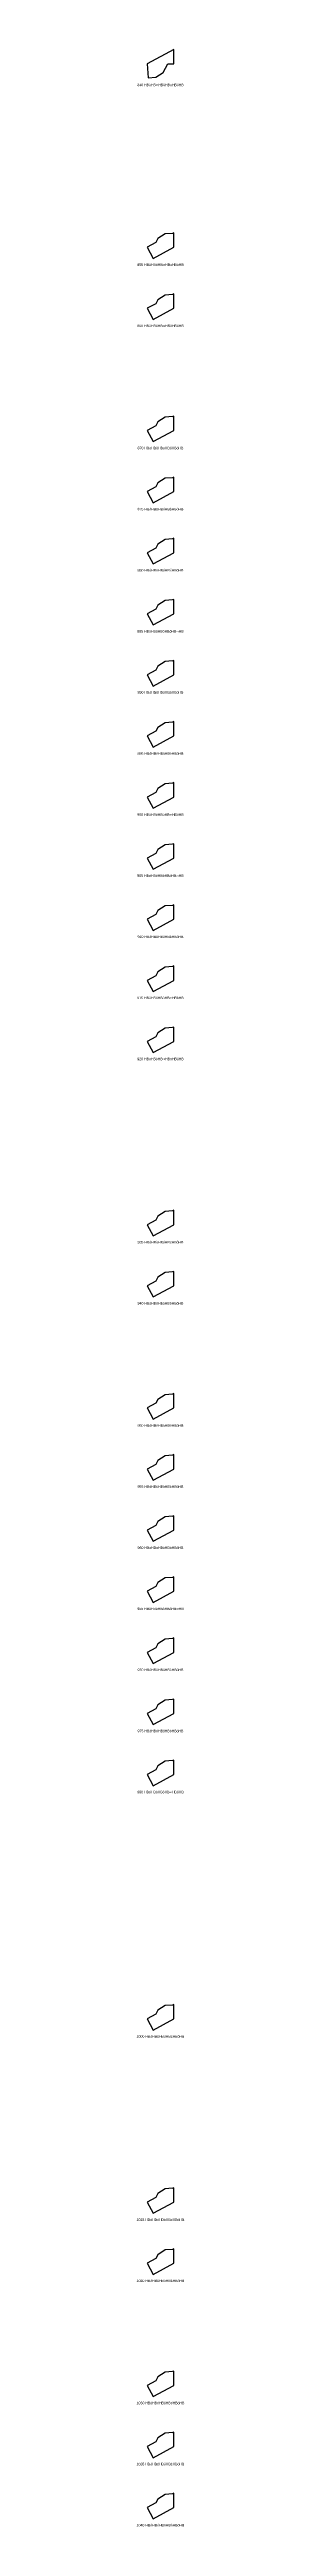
# Model space of a CAD drawing. Header units: millimetres. Extents: x 122552 to 1654769, y -10280102 to 62068.
# Drawn here: x 1503088 to 1523814, y -8533302 to -7452857 of the extents above; entities that cross this region are included whole.
import ezdxf
from ezdxf.enums import TextEntityAlignment as Align

# ---------------------------------------------------------------- set-up
doc = ezdxf.new("R2010")
doc.units = ezdxf.units.MM
doc.styles.add('Arial', font='arial_0.ttf')

msp = doc.modelspace()

# ---------------------------------------------------------------- linework, layer by layer
for points in [[(1516590, -7459145), (1519227, -7459145), (1519227, -7452857), (1507639, -7459145), (1508120, -7465204), (1511408, -7464943), (1514554, -7462898)], [(1510276, -7543949), (1519227, -7539091), (1519227, -7532803), (1518748, -7533063), (1518746, -7533033), (1515458, -7533294), (1512312, -7535339), (1511376, -7537064), (1507639, -7539091)], [(1510276, -7570598), (1519227, -7565740), (1519227, -7559452), (1518748, -7559711), (1518746, -7559682), (1515458, -7559943), (1512312, -7561988), (1511376, -7563712), (1507639, -7565740)], [(1510276, -7623895), (1519227, -7619037), (1519227, -7612749), (1518748, -7613009), (1518746, -7612979), (1515458, -7613240), (1512312, -7615285), (1511376, -7617010), (1507639, -7619037)], [(1510276, -7650544), (1519227, -7645686), (1519227, -7639398), (1518748, -7639657), (1518746, -7639628), (1515458, -7639889), (1512312, -7641934), (1511376, -7643658), (1507639, -7645686)], [(1510276, -7677192), (1519227, -7672335), (1519227, -7666046), (1518748, -7666306), (1518746, -7666276), (1515458, -7666537), (1512312, -7668582), (1511376, -7670307), (1507639, -7672335)], [(1510276, -7703841), (1519227, -7698983), (1519227, -7692695), (1518748, -7692955), (1518746, -7692925), (1515458, -7693186), (1512312, -7695231), (1511376, -7696956), (1507639, -7698983)], [(1510276, -7730490), (1519227, -7725632), (1519227, -7719344), (1518748, -7719603), (1518746, -7719574), (1515458, -7719835), (1512312, -7721880), (1511376, -7723604), (1507639, -7725632)], [(1510276, -7757138), (1519227, -7752281), (1519227, -7745992), (1518748, -7746252), (1518746, -7746222), (1515458, -7746483), (1512312, -7748528), (1511376, -7750253), (1507639, -7752281)], [(1510276, -7783787), (1519227, -7778929), (1519227, -7772641), (1518748, -7772901), (1518746, -7772871), (1515458, -7773132), (1512312, -7775177), (1511376, -7776902), (1507639, -7778929)], [(1510276, -7810436), (1519227, -7805578), (1519227, -7799290), (1518748, -7799549), (1518746, -7799520), (1515458, -7799781), (1512312, -7801826), (1511376, -7803550), (1507639, -7805578)], [(1510276, -7837084), (1519227, -7832227), (1519227, -7825938), (1518748, -7826198), (1518746, -7826168), (1515458, -7826429), (1512312, -7828474), (1511376, -7830199), (1507639, -7832227)], [(1510276, -7863733), (1519227, -7858875), (1519227, -7852587), (1518748, -7852847), (1518746, -7852817), (1515458, -7853078), (1512312, -7855123), (1511376, -7856848), (1507639, -7858875)], [(1510276, -7890382), (1519227, -7885524), (1519227, -7879236), (1518748, -7879495), (1518746, -7879466), (1515458, -7879727), (1512312, -7881772), (1511376, -7883496), (1507639, -7885524)], [(1510276, -7970328), (1519227, -7965470), (1519227, -7959182), (1518748, -7959441), (1518746, -7959412), (1515458, -7959673), (1512312, -7961718), (1511376, -7963442), (1507639, -7965470)], [(1510276, -7996977), (1519227, -7992119), (1519227, -7985830), (1518748, -7986090), (1518746, -7986060), (1515458, -7986321), (1512312, -7988366), (1511376, -7990091), (1507639, -7992119)], [(1510276, -8050274), (1519227, -8045416), (1519227, -8039128), (1518748, -8039387), (1518746, -8039358), (1515458, -8039619), (1512312, -8041664), (1511376, -8043388), (1507639, -8045416)], [(1510276, -8076923), (1519227, -8072065), (1519227, -8065776), (1518748, -8066036), (1518746, -8066006), (1515458, -8066267), (1512312, -8068312), (1511376, -8070037), (1507639, -8072065)], [(1510276, -8103571), (1519227, -8098713), (1519227, -8092425), (1518748, -8092685), (1518746, -8092655), (1515458, -8092916), (1512312, -8094961), (1511376, -8096686), (1507639, -8098713)], [(1510276, -8130220), (1519227, -8125362), (1519227, -8119074), (1518748, -8119333), (1518746, -8119304), (1515458, -8119565), (1512312, -8121610), (1511376, -8123334), (1507639, -8125362)], [(1510276, -8156869), (1519227, -8152011), (1519227, -8145722), (1518748, -8145982), (1518746, -8145952), (1515458, -8146213), (1512312, -8148258), (1511376, -8149983), (1507639, -8152011)], [(1510276, -8183517), (1519227, -8178659), (1519227, -8172371), (1518748, -8172631), (1518746, -8172601), (1515458, -8172862), (1512312, -8174907), (1511376, -8176632), (1507639, -8178659)], [(1510276, -8210166), (1519227, -8205308), (1519227, -8199020), (1518748, -8199279), (1518746, -8199250), (1515458, -8199511), (1512312, -8201556), (1511376, -8203280), (1507639, -8205308)], [(1510276, -8316761), (1519227, -8311903), (1519227, -8305614), (1518748, -8305874), (1518746, -8305844), (1515458, -8306105), (1512312, -8308150), (1511376, -8309875), (1507639, -8311903)], [(1510276, -8396707), (1519227, -8391849), (1519227, -8385560), (1518748, -8385820), (1518746, -8385790), (1515458, -8386051), (1512312, -8388096), (1511376, -8389821), (1507639, -8391849)], [(1510276, -8423355), (1519227, -8418498), (1519227, -8412209), (1518748, -8412469), (1518746, -8412439), (1515458, -8412700), (1512312, -8414745), (1511376, -8416470), (1507639, -8418498)], [(1510276, -8476653), (1519227, -8471795), (1519227, -8465506), (1518748, -8465766), (1518746, -8465736), (1515458, -8465997), (1512312, -8468042), (1511376, -8469767), (1507639, -8471795)], [(1510276, -8503301), (1519227, -8498444), (1519227, -8492155), (1518748, -8492415), (1518746, -8492385), (1515458, -8492646), (1512312, -8494691), (1511376, -8496416), (1507639, -8498444)], [(1510276, -8529950), (1519227, -8525092), (1519227, -8518804), (1518748, -8519063), (1518746, -8519034), (1515458, -8519295), (1512312, -8521340), (1511376, -8523064), (1507639, -8525092)]]:
    msp.add_lwpolyline(points, close=True)

# ---------------------------------------------------------------- texts
at = {"style": 'Arial'}
for s, p in [('840 HBòHB∞HBöHBöHBöHB', (1513433, -7468290)), ('855 HBóHBöHB∞HBöHBòHB', (1513433, -7546736)), ('860 HBóHBöHB∞HBòHBöHB', (1513433, -7573384)), ('870 HBóHBöHBóHBöHBóHB', (1513433, -7626682)), ('875 HBóHBöHBóHBòHBòHB', (1513433, -7653330)), ('880 HBóHBöHBóHBóHBöHB', (1513433, -7679979)), ('885 HBóHBöHBòHBöHB∞HB', (1513433, -7706628)), ('890 HBóHBöHBòHBòHBóHB', (1513433, -7733276)), ('895 HBóHBöHBòHBóHBòHB', (1513433, -7759925)), ('900 HBóHBöHBòHB∞HBöHB', (1513433, -7786574)), ('905 HBóHBöHBöHBòHB∞HB', (1513433, -7813222)), ('910 HBóHBöHBöHBóHBóHB', (1513433, -7839871)), ('915 HBóHBöHBöHB∞HBòHB', (1513433, -7866520)), ('920 HBóHBòHB∞HBöHBöHB', (1513433, -7893168)), ('935 HBóHBòHBóHBöHBòHB', (1513433, -7973114)), ('940 HBóHBòHBóHBòHBöHB', (1513433, -7999763)), ('950 HBóHBòHBòHBöHBóHB', (1513433, -8053060)), ('955 HBóHBòHBòHBòHBòHB', (1513433, -8079709)), ('960 HBóHBòHBòHBóHBöHB', (1513433, -8106358)), ('965 HBóHBòHBöHBöHB∞HB', (1513433, -8133006)), ('970 HBóHBòHBöHBòHBóHB', (1513433, -8159655)), ('975 HBóHBòHBöHBóHBòHB', (1513433, -8186304)), ('980 HBóHBòHBöHB∞HBöHB', (1513433, -8212952)), ('1000 HBóHBóHBóHBöHBöHB', (1513433, -8319547)), ('1015 HBóHBóHBòHBöHBòHB', (1513433, -8399493)), ('1020 HBóHBóHBòHBòHBöHB', (1513433, -8426142)), ('1030 HBóHBóHBöHBöHBóHB', (1513433, -8479439)), ('1035 HBóHBóHBöHBòHBòHB', (1513433, -8506088)), ('1040 HBóHBóHBöHBóHBöHB', (1513433, -8532736))]:
    msp.add_text(s, height=1100, dxfattribs=at).set_placement(p, align=Align.MIDDLE_CENTER)

doc.saveas('drawing.dxf')
